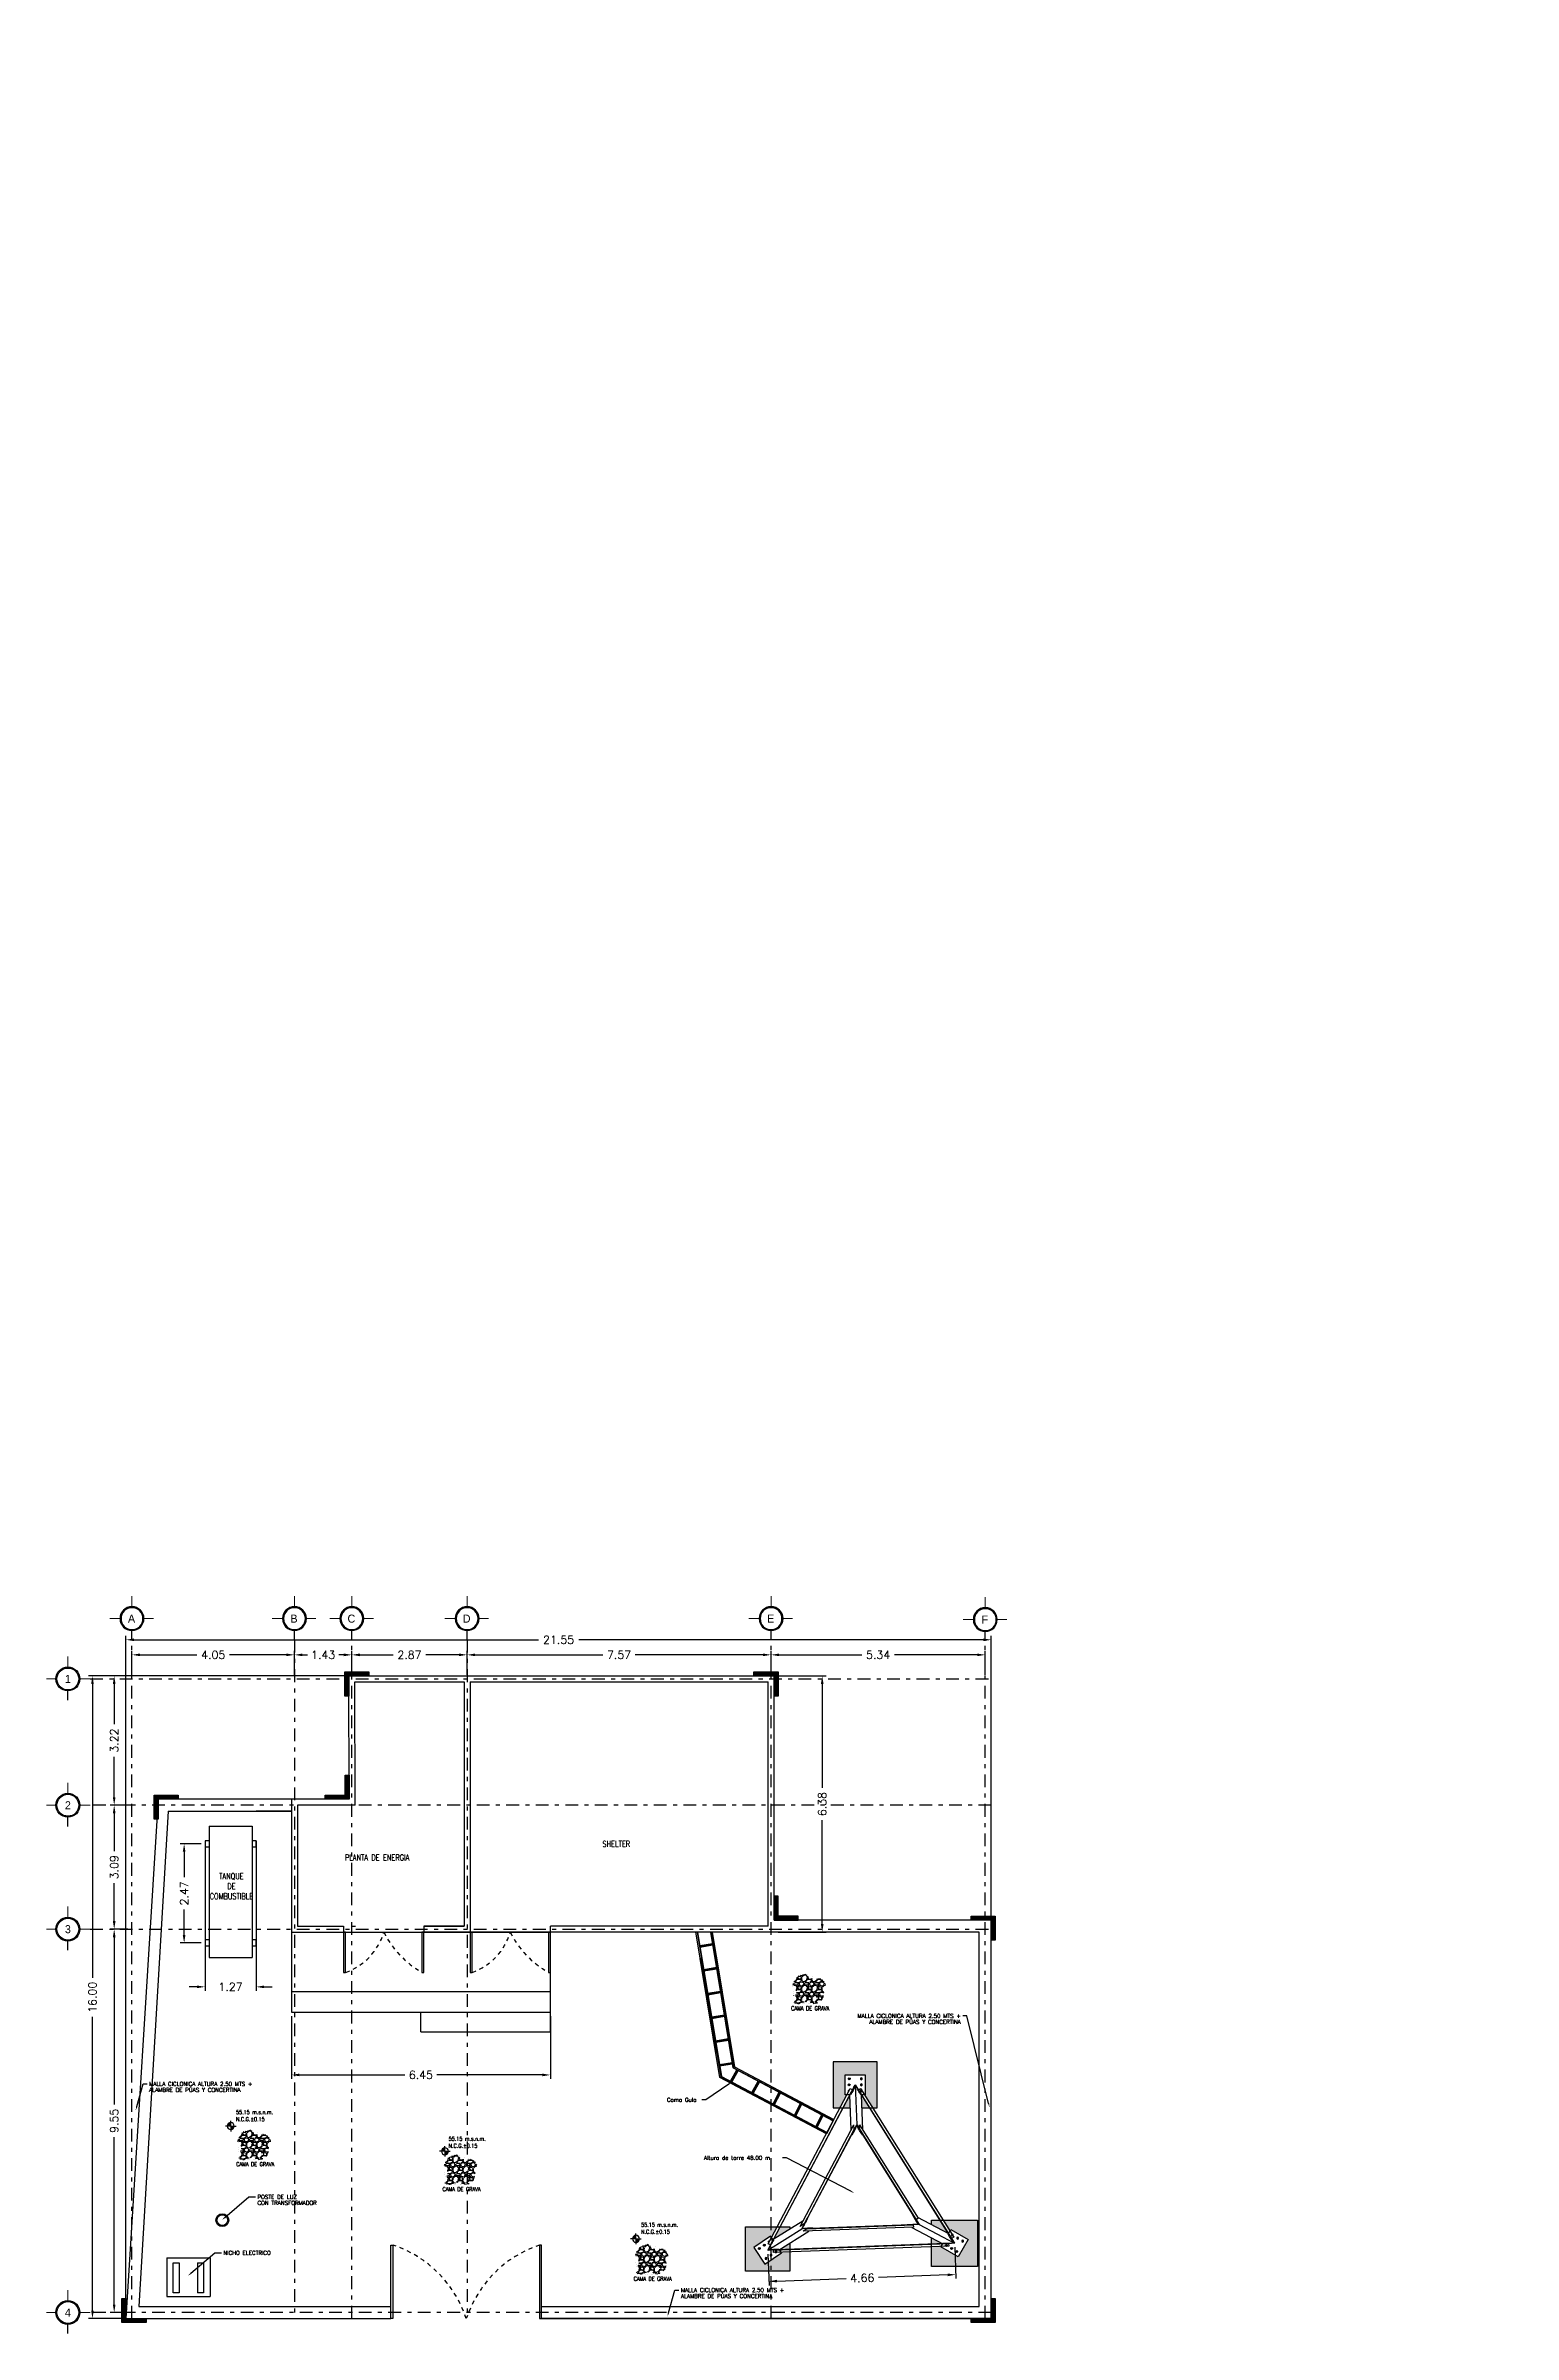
# Model space of a CAD drawing. Header units: millimetres. Extents: x 0 to 177, y -34 to 320.
# Drawn here: x 89.4 to 126, y -34.1 to 22.9 of the extents above; entities that cross this region are included whole.
import ezdxf
from ezdxf import colors
from ezdxf.entities.mleader import LeaderData, LeaderLine
from ezdxf.enums import TextEntityAlignment as Align
from ezdxf.math import Vec2, Vec3

# ---------------------------------------------------------------- set-up
doc = ezdxf.new("R2010")
doc.units = ezdxf.units.MM
doc.header["$LTSCALE"] = 0.1
doc.header["$PDMODE"] = 2
doc.linetypes.add('DASHDOT', pattern=[25.4, 12.7, -6.35, 0, -6.35])
doc.linetypes.add('HIDDEN2', pattern=[4.7625, 3.175, -1.5875])
doc.layers.get('Defpoints').update_dxf_attribs({"color": 6})
doc.layers.add('8', color=8, linetype='Continuous')
doc.layers.add('ASHURADOS', color=7, linetype='Continuous')
doc.styles.add('ARIAL', font='ARLRDBD.TTF')
doc.styles.add('Romans', font='romans.shx', dxfattribs={"width": 0.8})
doc.styles.add('TEXTOS', font='romans.shx')
doc.dimstyles.new('Cota m', dxfattribs={"dimtxt": 0.2, "dimasz": 0.2, "dimexe": 0.1, "dimexo": 0.1, "dimgap": 0.1, "dimtad": 0, "dimzin": 0, "dimdsep": 46, "dimtxsty": 'TEXTOS', "dimcen": 0.2, "dimclrd": 256, "dimclre": 256, "dimclrt": 256, "dimazin": 0, "dimtfac": 1, "dimtix": 1, "dimtofl": 0, "dimtmove": 0, "dimatfit": 3, "dimfxl": 1, "dimtolj": 1, "dimtzin": 0, "dimlwd": -1, "dimlwe": -1, "dimarcsym": 0})

msp = doc.modelspace()

# ---------------------------------------------------------------- texts
at = {"layer": '8', "style": 'Romans'}
for s, insert, char_height, attachment_point in [('PLANTA DE ENERGIA ', (97.666, -22.259), 0.15, 8), ('SHELTER ', (103.621, -21.921), 0.15, 8), ('TANQUE \\PDE \\PCOMBUSTIBLE', (94.037, -23.225), 0.15, 8), ('CAMA DE GRAVA', (108.451, -25.889), 0.1, 2), ('{\\C1;55.15 m.s.n.m.\\P}N.C.G.{\\H1.0833x;±}0.15', (94.15, -28.612), 0.1, 4), ('{\\C1;55.15 m.s.n.m.\\P}N.C.G.{\\H1.0833x;±}0.15', (99.446, -29.273), 0.1, 4), ('CAMA DE GRAVA', (94.63, -29.77), 0.1, 2), ('CAMA DE GRAVA', (99.768, -30.39), 0.1, 2), ('{\\C1;55.15 m.s.n.m.\\P}N.C.G.{\\H1.0833x;±}0.15', (104.238, -31.414), 0.1, 4), ('CAMA DE GRAVA', (104.529, -32.62), 0.1, 2)]:
    msp.add_mtext(s, dxfattribs=dict(at, insert=insert, char_height=char_height, attachment_point=attachment_point))

# ---------------------------------------------------------------- blocks, each defined once
blk = doc.blocks.new('A$C4d95965b')
at = {"layer": '8', "color": 8, "lineweight": -3}
for p, q in [((-0.019, -0.324), (-0.019, 0)), ((-0.019, 0), (0.019, 0)), ((0.019, -0.324), (0.019, 0)), ((0.019, -0.324), (-0.019, -0.324))]:
    blk.add_line(p, q, dxfattribs=at)
for centre in [(0, -0.024), (0, -0.053), (0, -0.085), (0, -0.114), (0, -0.138), (0, -0.163), (0, -0.187), (0, -0.212), (0, -0.236), (0, -0.261), (0, -0.285), (0, -0.31)]:
    blk.add_circle(centre, 0.00953, dxfattribs=at)
blk = doc.blocks.new('NIVEL')
at = {"ltscale": 0.1}
h = blk.add_hatch(color=256, dxfattribs=at)
h.paths.add_polyline_path([(0, 105), (0, 0), (105, 0, 0.414214)])
h.paths.add_polyline_path([(0, -105), (0, 0), (-105, 0, 0.414214)])
at = {"linetype": 'Continuous', "ltscale": 0.1}
for q in [(-162, 0), (0, 162), (0, -155), (162, 0)]:
    blk.add_line((0, 0), q, dxfattribs=at)
blk.add_circle((0, 0), 105, dxfattribs=at)
blk = doc.blocks.new('Eje')
blk.add_line((0, -1.05), (0, -0.59))
at = {"const_width": 0.05}
for points in [[(0, 0.54), (0, 1.13)], [(-1.08, 0), (-0.54, 0)], [(0.54, 0), (1.11, 0)], [(0, -0.54), (0, -1.05)]]:
    blk.add_lwpolyline(points, dxfattribs=at)
for radius in [0.595, 0.545]:
    blk.add_circle((0, 0), radius)
at = {"style": 'ARIAL'}
blk.add_attdef('EJE', text='', height=0.4, dxfattribs=at).set_placement((0, 0), align=Align.MIDDLE_CENTER)
blk = doc.blocks.new('*D168')
at = {"color": 8, "ltscale": 0.1, "transparency": 16777216}
for p, q in [((96.86, -17.663), (90.476, -17.663)), ((90.576, -17.863), (90.576, -25.177)), ((90.576, -33.463), (90.576, -26.149)), ((91.31, -33.663), (90.476, -33.663))]:
    blk.add_line(p, q, dxfattribs=at)
for points in [[(90.543, -17.863), (90.609, -17.863), (90.576, -17.663)], [(90.543, -33.463), (90.609, -33.463), (90.576, -33.663)]]:
    blk.add_solid(points, dxfattribs=at)
at = {"layer": 'Defpoints', "color": 0, "ltscale": 0.1, "transparency": 16777216}
for p in [(90.576, -17.663), (96.96, -17.663), (91.41, -33.663)]:
    blk.add_point(p, dxfattribs=at)
at = {"color": 8, "ltscale": 0.1, "transparency": 16777216, "insert": (90.576, -25.663), "char_height": 0.2, "attachment_point": 5, "rotation": 90, "style": 'TEXTOS'}
blk.add_mtext('\\A1;16.00', dxfattribs=at)
blk = doc.blocks.new('*D169')
at = {"color": 8, "ltscale": 0.1, "transparency": 16777216}
for p, q in [((91.46, -23.968), (91.017, -23.968)), ((91.117, -24.168), (91.117, -28.336)), ((91.117, -33.313), (91.117, -29.145)), ((91.46, -33.513), (91.017, -33.513))]:
    blk.add_line(p, q, dxfattribs=at)
for points in [[(91.084, -24.168), (91.15, -24.168), (91.117, -23.968)], [(91.084, -33.313), (91.15, -33.313), (91.117, -33.513)]]:
    blk.add_solid(points, dxfattribs=at)
at = {"layer": 'Defpoints', "color": 0, "ltscale": 0.1, "transparency": 16777216}
for p in [(91.117, -23.968), (91.56, -23.968), (91.56, -33.513)]:
    blk.add_point(p, dxfattribs=at)
at = {"color": 8, "ltscale": 0.1, "transparency": 16777216, "insert": (91.117, -28.741), "char_height": 0.2, "attachment_point": 5, "rotation": 90, "style": 'TEXTOS'}
blk.add_mtext('\\A1;9.55', dxfattribs=at)
blk = doc.blocks.new('*D170')
at = {"color": 8, "ltscale": 0.1, "transparency": 16777216}
for p, q in [((91.46, -20.883), (91.017, -20.883)), ((91.117, -21.083), (91.117, -22.026)), ((91.117, -23.768), (91.117, -22.826)), ((91.46, -23.968), (91.017, -23.968))]:
    blk.add_line(p, q, dxfattribs=at)
for points in [[(91.084, -21.083), (91.15, -21.083), (91.117, -20.883)], [(91.084, -23.768), (91.15, -23.768), (91.117, -23.968)]]:
    blk.add_solid(points, dxfattribs=at)
at = {"layer": 'Defpoints', "color": 0, "ltscale": 0.1, "transparency": 16777216}
for p in [(91.117, -20.883), (91.56, -20.883), (91.56, -23.968)]:
    blk.add_point(p, dxfattribs=at)
at = {"color": 8, "ltscale": 0.1, "transparency": 16777216, "insert": (91.117, -22.426), "char_height": 0.2, "attachment_point": 5, "rotation": 90, "style": 'TEXTOS'}
blk.add_mtext('\\A1;3.09', dxfattribs=at)
blk = doc.blocks.new('*D171')
at = {"color": 8, "ltscale": 0.1, "transparency": 16777216}
for p, q in [((91.46, -17.663), (91.017, -17.663)), ((91.117, -17.863), (91.117, -18.868)), ((91.117, -20.683), (91.117, -19.678)), ((91.46, -20.883), (91.017, -20.883))]:
    blk.add_line(p, q, dxfattribs=at)
for points in [[(91.084, -17.863), (91.15, -17.863), (91.117, -17.663)], [(91.084, -20.683), (91.15, -20.683), (91.117, -20.883)]]:
    blk.add_solid(points, dxfattribs=at)
at = {"layer": 'Defpoints', "color": 0, "ltscale": 0.1, "transparency": 16777216}
for p in [(91.117, -17.663), (91.56, -17.663), (91.56, -20.883)]:
    blk.add_point(p, dxfattribs=at)
at = {"color": 8, "ltscale": 0.1, "transparency": 16777216, "insert": (91.117, -19.273), "char_height": 0.2, "attachment_point": 5, "rotation": 90, "style": 'TEXTOS'}
blk.add_mtext('\\A1;3.22', dxfattribs=at)
blk = doc.blocks.new('*D172')
at = {"color": 8, "ltscale": 0.1, "transparency": 16777216}
for p, q in [((91.41, -33.563), (91.41, -16.663)), ((91.61, -16.763), (101.685, -16.763)), ((112.76, -16.763), (102.685, -16.763)), ((112.96, -33.563), (112.96, -16.663))]:
    blk.add_line(p, q, dxfattribs=at)
for points in [[(91.61, -16.73), (91.61, -16.796), (91.41, -16.763)], [(112.76, -16.73), (112.76, -16.796), (112.96, -16.763)]]:
    blk.add_solid(points, dxfattribs=at)
at = {"layer": 'Defpoints', "color": 0, "ltscale": 0.1, "transparency": 16777216}
for p in [(112.96, -16.763), (91.41, -33.663), (112.96, -33.663)]:
    blk.add_point(p, dxfattribs=at)
at = {"color": 8, "ltscale": 0.1, "transparency": 16777216, "insert": (102.185, -16.763), "char_height": 0.2, "attachment_point": 5, "style": 'TEXTOS'}
blk.add_mtext('\\A1;21.55', dxfattribs=at)
blk = doc.blocks.new('*D173')
at = {"color": 8, "ltscale": 0.1, "transparency": 16777216}
for p, q in [((91.56, -17.638), (91.56, -17.038)), ((95.605, -17.638), (95.605, -17.038)), ((91.76, -17.138), (93.178, -17.138)), ((95.405, -17.138), (93.988, -17.138))]:
    blk.add_line(p, q, dxfattribs=at)
for points in [[(91.76, -17.105), (91.76, -17.171), (91.56, -17.138)], [(95.405, -17.105), (95.405, -17.171), (95.605, -17.138)]]:
    blk.add_solid(points, dxfattribs=at)
at = {"layer": 'Defpoints', "color": 0, "ltscale": 0.1, "transparency": 16777216}
for p in [(95.605, -17.138), (91.56, -17.738), (95.605, -17.738)]:
    blk.add_point(p, dxfattribs=at)
at = {"color": 8, "ltscale": 0.1, "transparency": 16777216, "insert": (93.583, -17.138), "char_height": 0.2, "attachment_point": 5, "style": 'TEXTOS'}
blk.add_mtext('\\A1;4.05', dxfattribs=at)
blk = doc.blocks.new('*D174')
at = {"color": 8, "ltscale": 0.1, "transparency": 16777216}
for p, q in [((95.605, -17.638), (95.605, -17.038)), ((97.035, -17.638), (97.035, -17.038)), ((95.805, -17.138), (95.93, -17.138)), ((96.835, -17.138), (96.711, -17.138))]:
    blk.add_line(p, q, dxfattribs=at)
for points in [[(95.805, -17.105), (95.805, -17.171), (95.605, -17.138)], [(96.835, -17.105), (96.835, -17.171), (97.035, -17.138)]]:
    blk.add_solid(points, dxfattribs=at)
at = {"layer": 'Defpoints', "color": 0, "ltscale": 0.1, "transparency": 16777216}
for p in [(97.035, -17.138), (95.605, -17.738), (97.035, -17.738)]:
    blk.add_point(p, dxfattribs=at)
at = {"color": 8, "ltscale": 0.1, "transparency": 16777216, "insert": (96.32, -17.138), "char_height": 0.2, "attachment_point": 5, "style": 'TEXTOS'}
blk.add_mtext('\\A1;1.43', dxfattribs=at)
blk = doc.blocks.new('*D175')
at = {"color": 8, "ltscale": 0.1, "transparency": 16777216}
for p, q in [((97.035, -17.638), (97.035, -17.038)), ((99.905, -17.638), (99.905, -17.038)), ((97.235, -17.138), (98.065, -17.138)), ((99.705, -17.138), (98.875, -17.138))]:
    blk.add_line(p, q, dxfattribs=at)
for points in [[(97.235, -17.105), (97.235, -17.171), (97.035, -17.138)], [(99.705, -17.105), (99.705, -17.171), (99.905, -17.138)]]:
    blk.add_solid(points, dxfattribs=at)
at = {"layer": 'Defpoints', "color": 0, "ltscale": 0.1, "transparency": 16777216}
for p in [(99.905, -17.138), (97.035, -17.738), (99.905, -17.738)]:
    blk.add_point(p, dxfattribs=at)
at = {"color": 8, "ltscale": 0.1, "transparency": 16777216, "insert": (98.47, -17.138), "char_height": 0.2, "attachment_point": 5, "style": 'TEXTOS'}
blk.add_mtext('\\A1;2.87', dxfattribs=at)
blk = doc.blocks.new('*D176')
at = {"color": 8, "ltscale": 0.1, "transparency": 16777216}
for p, q in [((107.475, -17.638), (107.475, -17.038)), ((112.81, -17.638), (112.81, -17.038)), ((107.675, -17.138), (109.733, -17.138)), ((112.61, -17.138), (110.552, -17.138))]:
    blk.add_line(p, q, dxfattribs=at)
for points in [[(107.675, -17.105), (107.675, -17.171), (107.475, -17.138)], [(112.61, -17.105), (112.61, -17.171), (112.81, -17.138)]]:
    blk.add_solid(points, dxfattribs=at)
at = {"layer": 'Defpoints', "color": 0, "ltscale": 0.1, "transparency": 16777216}
for p in [(112.81, -17.138), (107.475, -17.738), (112.81, -17.738)]:
    blk.add_point(p, dxfattribs=at)
at = {"color": 8, "ltscale": 0.1, "transparency": 16777216, "insert": (110.143, -17.138), "char_height": 0.2, "attachment_point": 5, "style": 'TEXTOS'}
blk.add_mtext('\\A1;5.34', dxfattribs=at)
blk = doc.blocks.new('*D177')
at = {"color": 8, "ltscale": 0.1, "transparency": 16777216}
for p, q in [((112.049, -31.888), (112.078, -32.668)), ((107.396, -32.058), (107.424, -32.838)), ((107.62, -32.731), (109.343, -32.668)), ((111.874, -32.575), (110.152, -32.638))]:
    blk.add_line(p, q, dxfattribs=at)
for points in [[(107.619, -32.698), (107.622, -32.764), (107.421, -32.738)], [(111.873, -32.542), (111.876, -32.609), (112.074, -32.568)]]:
    blk.add_solid(points, dxfattribs=at)
at = {"layer": 'Defpoints', "color": 0, "ltscale": 0.1, "transparency": 16777216}
for p in [(112.046, -31.788), (107.392, -31.959), (112.074, -32.568)]:
    blk.add_point(p, dxfattribs=at)
at = {"color": 8, "ltscale": 0.1, "transparency": 16777216, "insert": (109.747, -32.653), "char_height": 0.2, "attachment_point": 5, "rotation": 2.0957, "style": 'TEXTOS'}
blk.add_mtext('\\A1;4.66', dxfattribs=at)
blk = doc.blocks.new('*D178')
at = {"color": 8, "ltscale": 0.1, "transparency": 16777216}
for p, q in [((93.28, -21.842), (92.759, -21.842)), ((92.859, -22.042), (92.859, -22.672)), ((92.859, -24.112), (92.859, -23.482)), ((93.28, -24.312), (92.759, -24.312))]:
    blk.add_line(p, q, dxfattribs=at)
for points in [[(92.825, -22.042), (92.892, -22.042), (92.859, -21.842)], [(92.825, -24.112), (92.892, -24.112), (92.859, -24.312)]]:
    blk.add_solid(points, dxfattribs=at)
at = {"layer": 'Defpoints', "color": 0, "ltscale": 0.1, "transparency": 16777216}
for p in [(93.38, -21.842), (92.859, -24.312), (93.38, -24.312)]:
    blk.add_point(p, dxfattribs=at)
at = {"color": 8, "ltscale": 0.1, "transparency": 16777216, "insert": (92.859, -23.077), "char_height": 0.2, "attachment_point": 5, "rotation": 90, "style": 'TEXTOS'}
blk.add_mtext('\\A1;2.47', dxfattribs=at)
blk = doc.blocks.new('*D179')
at = {"color": 8, "ltscale": 0.1, "transparency": 16777216}
for p, q in [((93.38, -21.867), (93.38, -25.504)), ((94.65, -21.867), (94.65, -25.504)), ((93.18, -25.404), (92.98, -25.404)), ((94.85, -25.404), (95.05, -25.404))]:
    blk.add_line(p, q, dxfattribs=at)
for points in [[(93.18, -25.371), (93.18, -25.437), (93.38, -25.404)], [(94.85, -25.371), (94.85, -25.437), (94.65, -25.404)]]:
    blk.add_solid(points, dxfattribs=at)
at = {"layer": 'Defpoints', "color": 0, "ltscale": 0.1, "transparency": 16777216}
for p in [(93.38, -21.767), (94.65, -21.767), (94.65, -25.404)]:
    blk.add_point(p, dxfattribs=at)
at = {"color": 8, "ltscale": 0.1, "transparency": 16777216, "insert": (94.015, -25.404), "char_height": 0.2, "attachment_point": 5, "style": 'TEXTOS'}
blk.add_mtext('\\A1;1.27', dxfattribs=at)
blk = doc.blocks.new('*D180')
at = {"color": 8, "ltscale": 0.1, "transparency": 16777216}
for p, q in [((99.905, -17.563), (99.905, -17.038)), ((107.475, -17.563), (107.475, -17.038)), ((100.105, -17.138), (103.286, -17.138)), ((107.275, -17.138), (104.095, -17.138))]:
    blk.add_line(p, q, dxfattribs=at)
for points in [[(100.105, -17.105), (100.105, -17.171), (99.905, -17.138)], [(107.275, -17.105), (107.275, -17.171), (107.475, -17.138)]]:
    blk.add_solid(points, dxfattribs=at)
at = {"layer": 'Defpoints', "color": 0, "ltscale": 0.1, "transparency": 16777216}
for p in [(107.475, -17.138), (99.905, -17.663), (107.475, -17.663)]:
    blk.add_point(p, dxfattribs=at)
at = {"color": 8, "ltscale": 0.1, "transparency": 16777216, "insert": (103.69, -17.138), "char_height": 0.2, "attachment_point": 5, "style": 'TEXTOS'}
blk.add_mtext('\\A1;7.57', dxfattribs=at)
blk = doc.blocks.new('*D181')
at = {"color": 8, "ltscale": 0.1, "transparency": 16777216}
for p, q in [((95.53, -26.133), (95.53, -27.697)), ((101.98, -26.133), (101.98, -27.697)), ((95.73, -27.597), (98.355, -27.597)), ((101.78, -27.597), (99.155, -27.597))]:
    blk.add_line(p, q, dxfattribs=at)
for points in [[(95.73, -27.564), (95.73, -27.63), (95.53, -27.597)], [(101.78, -27.564), (101.78, -27.63), (101.98, -27.597)]]:
    blk.add_solid(points, dxfattribs=at)
at = {"layer": 'Defpoints', "color": 0, "ltscale": 0.1, "transparency": 16777216}
for p in [(95.53, -26.033), (101.98, -26.033), (101.98, -27.597)]:
    blk.add_point(p, dxfattribs=at)
at = {"color": 8, "ltscale": 0.1, "transparency": 16777216, "insert": (98.755, -27.597), "char_height": 0.2, "attachment_point": 5, "style": 'TEXTOS'}
blk.add_mtext('\\A1;6.45', dxfattribs=at)
blk = doc.blocks.new('*D182')
at = {"color": 8, "ltscale": 0.1, "transparency": 16777216}
for p, q in [((107.65, -17.663), (108.849, -17.663)), ((108.749, -17.863), (108.749, -20.453)), ((108.749, -23.843), (108.749, -21.253)), ((107.65, -24.043), (108.849, -24.043))]:
    blk.add_line(p, q, dxfattribs=at)
for points in [[(108.716, -17.863), (108.782, -17.863), (108.749, -17.663)], [(108.716, -23.843), (108.782, -23.843), (108.749, -24.043)]]:
    blk.add_solid(points, dxfattribs=at)
at = {"layer": 'Defpoints', "color": 0, "ltscale": 0.1, "transparency": 16777216}
for p in [(107.55, -17.663), (107.55, -24.043), (108.749, -24.043)]:
    blk.add_point(p, dxfattribs=at)
at = {"color": 8, "ltscale": 0.1, "transparency": 16777216, "insert": (108.749, -20.853), "char_height": 0.2, "attachment_point": 5, "rotation": 90, "style": 'TEXTOS'}
blk.add_mtext('\\A1;6.38', dxfattribs=at)

# ---------------------------------------------------------------- dimensions: what is measured, and where the dimension line sits
at = {"color": 8, "ltscale": 0.1}
for base, p1, p2, picture, middle in [((112.96, -16.763), (91.41, -33.663), (112.96, -33.663), '*D172', (102.185, -16.763)), ((95.60541, -17.13788), (91.5604, -17.73815), (95.60541, -17.73815), '*D173', (93.58291, -17.13788)), ((97.035, -17.138), (95.605, -17.738), (97.035, -17.738), '*D174', (96.32, -17.138)), ((99.905, -17.138), (97.035, -17.738), (99.905, -17.738), '*D175', (98.47, -17.138)), ((112.810402787, -17.137877403), (107.475402787, -17.738145801), (112.810402787, -17.738145801), '*D176', (110.142902787, -17.137877403))]:
    dim = msp.add_linear_dim(base=base, p1=p1, p2=p2, dimstyle='Cota m', override={"dimclrd": 8, "dimclre": 8, "dimclrt": 8}, dxfattribs=at)
    dim.commit()
    dim.dimension.update_dxf_attribs({"geometry": picture, "text_midpoint": middle})
for p1, p2, distance, picture, middle in [((99.905, -17.663), (107.475, -17.663), 0.525, '*D180', (103.69, -17.138)), ((107.55, -17.663), (107.55, -24.043), 1.199, '*D182', (108.749, -20.853)), ((93.38, -21.842), (93.38, -24.312), -0.522, '*D178', (92.859, -23.077)), ((93.38, -21.767), (94.65, -21.767), -3.637, '*D179', (94.015, -25.404)), ((95.53, -26.033), (101.98, -26.033), -1.564, '*D181', (98.755, -27.597)), ((107.392, -31.959), (112.046, -31.788), -0.78, '*D177', (109.747, -32.653))]:
    dim = msp.add_aligned_dim(p1=p1, p2=p2, distance=distance, dimstyle='Cota m', override={"dimclrd": 8, "dimclre": 8, "dimclrt": 8}, dxfattribs=at)
    dim.commit()
    dim.dimension.update_dxf_attribs({"geometry": picture, "text_midpoint": middle})
for base, p1, p2, picture, middle in [((90.576, -17.663), (91.41, -33.663), (96.96, -17.663), '*D168', (90.576, -25.663)), ((91.117, -17.663), (91.56, -20.883), (91.56, -17.663), '*D171', (91.117, -19.273)), ((91.116885061, -20.883145801), (91.560402787, -23.968145801), (91.560402787, -20.883145801), '*D170', (91.116885061, -22.425645801)), ((91.116885061, -23.968145801), (91.560402787, -33.513145801), (91.560402787, -23.968145801), '*D169', (91.116885061, -28.740645801))]:
    dim = msp.add_linear_dim(base=base, p1=p1, p2=p2, angle=90, dimstyle='Cota m', override={"dimclrd": 8, "dimclre": 8, "dimclrt": 8}, dxfattribs=at)
    dim.commit()
    dim.dimension.update_dxf_attribs({"geometry": picture, "text_midpoint": middle})

# ---------------------------------------------------------------- hatches: boundary and pattern name
at = {"ltscale": 0.1}
h = msp.add_hatch(dxfattribs=at)
h.set_pattern_fill('ANGLE', color=256, angle=270)
h.set_pattern_definition([(270, (104.8944, 54.4544), (6.985, -9e-15), [5.08, -1.905]), (360, (104.8944, 54.4544), (9e-15, 6.985), [5.08, -1.905])])
edge = h.paths.add_edge_path()
edge.add_arc((117.764, 22.914), 0.01, 270, 630)
h = msp.add_hatch(dxfattribs=at)
h.set_pattern_fill('ANGLE', color=256, angle=270)
h.set_pattern_definition([(270, (104.8944, 54.352), (6.985, -9e-15), [5.08, -1.905]), (360, (104.8944, 54.352), (9e-15, 6.985), [5.08, -1.905])])
edge = h.paths.add_edge_path()
edge.add_arc((117.764, 22.812), 0.01, 270, 630)
h = msp.add_hatch(dxfattribs=at)
h.set_pattern_fill('ANGLE', color=256, angle=270)
h.set_pattern_definition([(270, (104.8944, 54.218), (6.985, -9e-15), [5.08, -1.905]), (360, (104.8944, 54.218), (9e-15, 6.985), [5.08, -1.905])])
edge = h.paths.add_edge_path()
edge.add_arc((117.764, 22.678), 0.01, 270, 630)
h = msp.add_hatch(dxfattribs=at)
h.set_pattern_fill('ANGLE', color=256, angle=270)
h.set_pattern_definition([(270, (113.078, 46.5316), (6.985, -9e-15), [5.08, -1.905]), (360, (113.078, 46.5316), (9e-15, 6.985), [5.08, -1.905])])
edge = h.paths.add_edge_path()
edge.add_arc((125.948, 14.991), 0.01, 270, 630)
h = msp.add_hatch(dxfattribs=at)
h.set_pattern_fill('ANGLE', color=256, angle=270)
h.set_pattern_definition([(270, (113.078, 46.429), (6.985, -9e-15), [5.08, -1.905]), (360, (113.078, 46.429), (9e-15, 6.985), [5.08, -1.905])])
edge = h.paths.add_edge_path()
edge.add_arc((125.948, 14.889), 0.01, 270, 630)
h = msp.add_hatch(dxfattribs=at)
h.set_pattern_fill('ANGLE', color=256, angle=270)
h.set_pattern_definition([(270, (113.078, 46.2954), (6.985, -9e-15), [5.08, -1.905]), (360, (113.078, 46.2954), (9e-15, 6.985), [5.08, -1.905])])
edge = h.paths.add_edge_path()
edge.add_arc((125.948, 14.755), 0.01, 270, 630)
at = {"layer": '8'}
h = msp.add_hatch(color=256, dxfattribs=at)
h.dxf.hatch_style = 1
h.paths.add_polyline_path([(97.46, -17.663), (96.96, -17.663), (96.96, -18.163), (96.86, -18.163), (96.86, -17.563), (97.46, -17.563)])
h = msp.add_hatch(color=256, dxfattribs=at)
h.dxf.hatch_style = 1
h.paths.add_polyline_path([(107.55, -18.163), (107.55, -17.663), (107.05, -17.663), (107.05, -17.563), (107.65, -17.563), (107.65, -18.163)])
h = msp.add_hatch(color=256, dxfattribs=at)
h.dxf.hatch_style = 1
h.paths.add_polyline_path([(96.367, -20.633), (96.867, -20.633), (96.868, -20.133), (96.968, -20.133), (96.967, -20.733), (96.367, -20.733)])
h = msp.add_hatch(color=256, dxfattribs=at)
h.dxf.hatch_style = 1
h.paths.add_polyline_path([(92.712, -20.733), (92.212, -20.733), (92.212, -21.233), (92.112, -21.233), (92.112, -20.633), (92.712, -20.633)])
h = msp.add_hatch(color=256, dxfattribs=at)
h.dxf.hatch_style = 1
h.paths.add_polyline_path([(108.15, -23.643), (107.65, -23.643), (107.65, -23.143), (107.55, -23.143), (107.55, -23.743), (108.15, -23.743)])
h = msp.add_hatch(color=256, dxfattribs=at)
h.dxf.hatch_style = 1
h.paths.add_polyline_path([(112.96, -24.243), (112.96, -23.743), (112.46, -23.743), (112.46, -23.643), (113.06, -23.643), (113.06, -24.243)])
at = {"layer": '8', "ltscale": 0.1}
h = msp.add_hatch(dxfattribs=at)
h.set_pattern_fill('GRAVEL', color=256, scale=0.01)
h.set_pattern_definition([(228.01279, (98.761653, -34.220739), (-2.032, -2.286), [0.034172, -3.3830484]), (184.96974, (98.738793, -34.246139), (3.047999999, 0.2540000145), [0.0586405, -5.805405]), (132.51045, (98.680373, -34.251219), (2.540000001, -2.793999999), [0.041348, -4.0934723]), (267.27369, (98.581313, -34.314719), (0.254000001, 5.08), [0.0534005, -5.2866437]), (292.83365, (98.578773, -34.368059), (-1.27, 3.048), [0.0523634, -5.1839808]), (357.27369, (98.599093, -34.416319), (-5.08, 0.254000001), [0.0534005, -5.2866437]), (37.69424, (98.652433, -34.418859), (-3.302, -2.54), [0.0706194, -6.9913115]), (72.25533, (98.708313, -34.375679), (1.7780000005, 5.588), [0.066672, -6.6005257]), (121.42957, (98.728633, -34.312179), (-2.032, 3.302), [0.0535813, -5.3045546]), (175.23636, (98.700693, -34.26646), (2.794, -0.254), [0.0611713, -2.9973937]), (222.39744, (98.639733, -34.261379), (-3.048, -2.794), [0.0791078, -7.8316773]), (138.81407, (98.832773, -34.31726), (-1.778, 1.524), [0.0270005, -2.6730566]), (171.46923, (98.812453, -34.299479), (3.302, -0.508), [0.0513682, -5.085464]), (225, (98.76165, -34.29186), (-4e-17, -0.254), [0.035921, -0.3232893]), (203.1986, (98.743873, -34.26138), (1.27, 0.508), [0.019344, -1.9150622]), (291.8014, (98.726093, -34.269), (-0.254, 0.762), [0.0273566, -1.3404753]), (30.96376, (98.736253, -34.2944), (0.762, 0.508), [0.044432, -1.43663]), (161.56505, (98.77435, -34.27154), (0.508, -0.254), [0.0321287, -0.77109]), (16.38954, (98.578773, -34.268999), (2.54, 0.762), [0.0450088, -4.4558827]), (70.34618, (98.621953, -34.256299), (-1.016, -2.794), [0.03776, -3.7382216]), (293.1986, (98.774353, -34.22074), (-0.508, 1.27), [0.038688, -1.8957184]), (343.61046, (98.789593, -34.256299), (-2.54, 0.762), [0.0450088, -4.4558827]), (339.44395, (98.578773, -34.42648), (-1.27, 0.508), [0.0434035, -2.1267734]), (294.77514, (98.619413, -34.441719), (-1.270000002, 2.794), [0.0363672, -3.6003593]), (66.8014, (98.776893, -34.47474), (0.508, 1.27), [0.038688, -1.8957184]), (17.35402, (98.792133, -34.439179), (-3.302, -1.016), [0.0425783, -4.2152376]), (69.44395, (98.652433, -34.47474), (-0.508, -1.27), [0.0217018, -2.148475]), (101.30993, (98.761653, -34.47474), (-0.254, 1.016), [0.0129515, -1.2821995]), (165.96376, (98.759113, -34.46204), (0.762, -0.254), [0.0523634, -0.9949055]), (186.00901, (98.708313, -34.449339), (2.54, 0.254), [0.0485267, -4.8041365]), (303.69007, (98.73625, -34.31726), (-0.254, 0.508), [0.0366324, -0.8791776]), (353.15723, (98.756573, -34.347739), (4.318, -0.508), [0.0639557, -6.331601]), (60.9454, (98.820073, -34.35536), (-1.016, -1.778), [0.026151, -2.5889392]), (90, (98.83277, -34.3325), (-0.254, 0.254), [0.01524, -0.23876]), (120.25644, (98.703233, -34.441719), (1.016, -1.778), [0.0352867, -3.493394]), (48.01279, (98.685453, -34.411239), (2.032, 2.286), [0.0683443, -3.3488762]), (0, (98.73117, -34.36044), (0.254, 0.254), [0.06604, -0.18796]), (325.30485, (98.797213, -34.360439), (2.540000001, -1.777999999), [0.040161, -3.9759317]), (254.0546, (98.830233, -34.3833), (-0.254, -1.016), [0.036983, -1.812165]), (207.645975, (98.820073, -34.418859), (-4.826, -2.54), [0.0602145, -5.9612464]), (175.42608, (98.766733, -34.446799), (-3.302, 0.254), [0.063703, -6.3065846])])
edge = h.paths.add_edge_path()
edge.add_arc((108.633, -25.395), 0.203, 316.0573, 443.4509)
edge.add_arc((108.566, -24.941), 0.268, 212.2412, 289.7541, ccw=False)
edge.add_arc((108.332, -25.403), 0.319, 88.7202, 169.7662)
edge.add_arc((107.866, -25.527), 0.236, -41.4464, 49.9523, ccw=False)
edge.add_arc((108.131, -25.736), 0.103, 148.9344, 301.1006)
edge.add_arc((108.349, -26.083), 0.307, 57.4896, 122.5104, ccw=False)
edge.add_arc((108.541, -25.583), 0.243, 263.6946, 371.1197)
h = msp.add_hatch(dxfattribs=at)
h.set_pattern_fill('GRAVEL', color=256, scale=0.01)
h.set_pattern_definition([(228.01279, (84.940961, -38.101738), (-2.032, -2.286), [0.034172, -3.3830484]), (184.96974, (84.918101, -38.127138), (3.047999999, 0.2540000145), [0.0586405, -5.805405]), (132.51045, (84.859681, -38.132218), (2.540000001, -2.793999999), [0.041348, -4.0934723]), (267.27369, (84.760621, -38.195718), (0.254000001, 5.08), [0.0534005, -5.2866437]), (292.83365, (84.758081, -38.249058), (-1.27, 3.048), [0.0523634, -5.1839808]), (357.27369, (84.778401, -38.297318), (-5.08, 0.254000001), [0.0534005, -5.2866437]), (37.69424, (84.831741, -38.299858), (-3.302, -2.54), [0.0706194, -6.9913115]), (72.25533, (84.887621, -38.256678), (1.7780000005, 5.588), [0.066672, -6.6005257]), (121.42957, (84.907941, -38.193178), (-2.032, 3.302), [0.0535813, -5.3045546]), (175.23636, (84.880001, -38.147458), (2.794, -0.254), [0.0611713, -2.9973937]), (222.39744, (84.819041, -38.1423776), (-3.048, -2.794), [0.0791078, -7.8316773]), (138.81407, (85.012081, -38.198258), (-1.778, 1.524), [0.0270005, -2.6730566]), (171.46923, (84.991761, -38.180478), (3.302, -0.508), [0.0513682, -5.085464]), (225, (84.94096, -38.17286), (-4e-17, -0.254), [0.035921, -0.3232893]), (203.1986, (84.92318, -38.142378), (1.27, 0.508), [0.019344, -1.9150622]), (291.8014, (84.9054, -38.149998), (-0.254, 0.762), [0.0273566, -1.3404753]), (30.96376, (84.91556, -38.175398), (0.762, 0.508), [0.044432, -1.43663]), (161.56505, (84.95366, -38.15254), (0.508, -0.254), [0.0321287, -0.77109]), (16.38954, (84.758081, -38.149998), (2.54, 0.762), [0.0450088, -4.4558827]), (70.34618, (84.801261, -38.137298), (-1.016, -2.794), [0.03776, -3.7382216]), (293.1986, (84.95366, -38.101738), (-0.508, 1.27), [0.038688, -1.8957184]), (343.61046, (84.968901, -38.137298), (-2.54, 0.762), [0.0450088, -4.4558827]), (339.44395, (84.75808, -38.307478), (-1.27, 0.508), [0.0434035, -2.1267734]), (294.77514, (84.798721, -38.322718), (-1.270000002, 2.794), [0.0363672, -3.6003593]), (66.8014, (84.9562, -38.355738), (0.508, 1.27), [0.038688, -1.8957184]), (17.35402, (84.971441, -38.320178), (-3.302, -1.016), [0.0425783, -4.2152376]), (69.44395, (84.83174, -38.355738), (-0.508, -1.27), [0.0217018, -2.148475]), (101.30993, (84.94096, -38.35574), (-0.254, 1.016), [0.0129515, -1.2821995]), (165.96376, (84.93842, -38.34304), (0.762, -0.254), [0.0523634, -0.9949055]), (186.00901, (84.887621, -38.330338), (2.54, 0.254), [0.0485267, -4.8041365]), (303.69007, (84.91556, -38.19826), (-0.254, 0.508), [0.0366324, -0.8791776]), (353.15723, (84.935881, -38.228738), (4.318, -0.508), [0.0639557, -6.331601]), (60.9454, (84.99938, -38.236358), (-1.016, -1.778), [0.026151, -2.5889392]), (90, (85.01208, -38.2135), (-0.254, 0.254), [0.01524, -0.23876]), (120.25644, (84.882541, -38.322718), (1.016, -1.778), [0.0352867, -3.493394]), (48.01279, (84.864761, -38.292238), (2.032, 2.286), [0.0683443, -3.3488762]), (0, (84.91048, -38.24144), (0.254, 0.254), [0.06604, -0.18796]), (325.30485, (84.976521, -38.241438), (2.540000001, -1.777999999), [0.040161, -3.9759317]), (254.0546, (85.00954, -38.264298), (-0.254, -1.016), [0.036983, -1.812165]), (207.645975, (84.999381, -38.299858), (-4.826, -2.54), [0.0602145, -5.9612464]), (175.42608, (84.946041, -38.327798), (-3.302, 0.254), [0.063703, -6.3065846])])
edge = h.paths.add_edge_path()
edge.add_arc((94.812, -29.276), 0.203, 316.0573, 443.4509)
edge.add_arc((94.745, -28.822), 0.268, 212.2412, 289.7541, ccw=False)
edge.add_arc((94.511, -29.284), 0.319, 88.7202, 169.7662)
edge.add_arc((94.046, -29.408), 0.236, -41.4464, 49.9523, ccw=False)
edge.add_arc((94.311, -29.617), 0.103, 148.9344, 301.1006)
edge.add_arc((94.529, -29.964), 0.307, 57.4896, 122.5104, ccw=False)
edge.add_arc((94.72, -29.464), 0.243, 263.6946, 371.1197)
h = msp.add_hatch(dxfattribs=at)
h.set_pattern_fill('GRAVEL', color=256, scale=0.01)
h.set_pattern_definition([(228.01279, (90.078086, -38.72147), (-2.032, -2.286), [0.034172, -3.3830484]), (184.96974, (90.055226, -38.746871), (3.047999999, 0.2540000145), [0.0586405, -5.805405]), (132.51045, (89.996806, -38.75195), (2.540000001, -2.793999999), [0.041348, -4.0934723]), (267.27369, (89.897746, -38.81545), (0.254000001, 5.08), [0.0534005, -5.2866437]), (292.83365, (89.895206, -38.86879), (-1.27, 3.048), [0.0523634, -5.1839808]), (357.27369, (89.915526, -38.91705), (-5.08, 0.254000001), [0.0534005, -5.2866437]), (37.69424, (89.968866, -38.919591), (-3.302, -2.54), [0.0706194, -6.9913115]), (72.25533, (90.024746, -38.876411), (1.7780000005, 5.588), [0.066672, -6.6005257]), (121.42957, (90.045066, -38.81291), (-2.032, 3.302), [0.0535813, -5.3045546]), (175.23636, (90.017126, -38.76719), (2.794, -0.254), [0.0611713, -2.9973937]), (222.39744, (89.956166, -38.7621106), (-3.048, -2.794), [0.0791078, -7.8316773]), (138.81407, (90.149206, -38.81799), (-1.778, 1.524), [0.0270005, -2.6730566]), (171.46923, (90.128886, -38.80021), (3.302, -0.508), [0.0513682, -5.085464]), (225, (90.07809, -38.79259), (-4e-17, -0.254), [0.035921, -0.3232893]), (203.1986, (90.060306, -38.76211), (1.27, 0.508), [0.019344, -1.9150622]), (291.8014, (90.042526, -38.76973), (-0.254, 0.762), [0.0273566, -1.3404753]), (30.96376, (90.052686, -38.79513), (0.762, 0.508), [0.044432, -1.43663]), (161.56505, (90.090786, -38.77227), (0.508, -0.254), [0.0321287, -0.77109]), (16.38954, (89.895206, -38.76973), (2.54, 0.762), [0.0450088, -4.4558827]), (70.34618, (89.938386, -38.75703), (-1.016, -2.794), [0.03776, -3.7382216]), (293.1986, (90.090786, -38.72147), (-0.508, 1.27), [0.038688, -1.8957184]), (343.61046, (90.106026, -38.75703), (-2.54, 0.762), [0.0450088, -4.4558827]), (339.44395, (89.895206, -38.92721), (-1.27, 0.508), [0.0434035, -2.1267734]), (294.77514, (89.935846, -38.94245), (-1.270000002, 2.794), [0.0363672, -3.6003593]), (66.8014, (90.093326, -38.97547), (0.508, 1.27), [0.038688, -1.8957184]), (17.35402, (90.108566, -38.93991), (-3.302, -1.016), [0.0425783, -4.2152376]), (69.44395, (89.968866, -38.97547), (-0.508, -1.27), [0.0217018, -2.148475]), (101.30993, (90.078086, -38.97547), (-0.254, 1.016), [0.0129515, -1.2821995]), (165.96376, (90.075546, -38.96277), (0.762, -0.254), [0.0523634, -0.9949055]), (186.00901, (90.024746, -38.95007), (2.54, 0.254), [0.0485267, -4.8041365]), (303.69007, (90.052686, -38.81799), (-0.254, 0.508), [0.0366324, -0.8791776]), (353.15723, (90.073006, -38.848471), (4.318, -0.508), [0.0639557, -6.331601]), (60.9454, (90.136506, -38.85609), (-1.016, -1.778), [0.026151, -2.5889392]), (90, (90.1492, -38.83323), (-0.254, 0.254), [0.01524, -0.23876]), (120.25644, (90.019666, -38.94245), (1.016, -1.778), [0.0352867, -3.493394]), (48.01279, (90.001886, -38.91197), (2.032, 2.286), [0.0683443, -3.3488762]), (0, (90.0476, -38.86117), (0.254, 0.254), [0.06604, -0.18796]), (325.30485, (90.113646, -38.86117), (2.540000001, -1.777999999), [0.040161, -3.9759317]), (254.0546, (90.146666, -38.88403), (-0.254, -1.016), [0.036983, -1.812165]), (207.645975, (90.136506, -38.919591), (-4.826, -2.54), [0.0602145, -5.9612464]), (175.42608, (90.083166, -38.947531), (-3.302, 0.254), [0.063703, -6.3065846])])
edge = h.paths.add_edge_path()
edge.add_arc((99.95, -29.896), 0.203, 316.0573, 443.4509)
edge.add_arc((99.882, -29.442), 0.268, 212.2412, 289.7541, ccw=False)
edge.add_arc((99.649, -29.904), 0.319, 88.7202, 169.7662)
edge.add_arc((99.183, -30.028), 0.236, -41.4464, 49.9523, ccw=False)
edge.add_arc((99.448, -30.237), 0.103, 148.9344, 301.1006)
edge.add_arc((99.666, -30.584), 0.307, 57.4896, 122.5104, ccw=False)
edge.add_arc((99.857, -30.084), 0.243, 263.6946, 371.1197)
h = msp.add_hatch(dxfattribs=at)
h.set_pattern_fill('GRAVEL', color=256, scale=0.01)
h.set_pattern_definition([(228.01279, (94.839361, -40.951547), (-2.032, -2.286), [0.034172, -3.3830484]), (184.96974, (94.816501, -40.976947), (3.047999999, 0.2540000145), [0.0586405, -5.805405]), (132.51045, (94.758081, -40.982027), (2.540000001, -2.793999999), [0.041348, -4.0934723]), (267.27369, (94.659021, -41.045527), (0.254000001, 5.08), [0.0534005, -5.2866437]), (292.83365, (94.656481, -41.098867), (-1.27, 3.048), [0.0523634, -5.1839808]), (357.27369, (94.676801, -41.147127), (-5.08, 0.254000001), [0.0534005, -5.2866437]), (37.69424, (94.730141, -41.149667), (-3.302, -2.54), [0.0706194, -6.9913115]), (72.25533, (94.786021, -41.106487), (1.7780000005, 5.588), [0.066672, -6.6005257]), (121.42957, (94.806341, -41.042987), (-2.032, 3.302), [0.0535813, -5.3045546]), (175.23636, (94.778401, -40.997267), (2.794, -0.254), [0.0611713, -2.9973937]), (222.39744, (94.717441, -40.992187), (-3.048, -2.794), [0.0791078, -7.8316773]), (138.81407, (94.91048, -41.048067), (-1.778, 1.524), [0.0270005, -2.6730566]), (171.46923, (94.890161, -41.030287), (3.302, -0.508), [0.0513682, -5.085464]), (225, (94.83936, -41.02267), (-4e-17, -0.254), [0.035921, -0.3232893]), (203.1986, (94.82158, -40.992187), (1.27, 0.508), [0.019344, -1.9150622]), (291.8014, (94.8038, -40.999807), (-0.254, 0.762), [0.0273566, -1.3404753]), (30.96376, (94.81396, -41.025207), (0.762, 0.508), [0.044432, -1.43663]), (161.56505, (94.85206, -41.00235), (0.508, -0.254), [0.0321287, -0.77109]), (16.38954, (94.656481, -40.999807), (2.54, 0.762), [0.0450088, -4.4558827]), (70.34618, (94.699661, -40.987107), (-1.016, -2.794), [0.03776, -3.7382216]), (293.1986, (94.85206, -40.951547), (-0.508, 1.27), [0.038688, -1.8957184]), (343.61046, (94.867301, -40.987107), (-2.54, 0.762), [0.0450088, -4.4558827]), (339.44395, (94.65648, -41.157287), (-1.27, 0.508), [0.0434035, -2.1267734]), (294.77514, (94.697121, -41.172527), (-1.270000002, 2.794), [0.0363672, -3.6003593]), (66.8014, (94.8546, -41.205547), (0.508, 1.27), [0.038688, -1.8957184]), (17.35402, (94.869841, -41.169987), (-3.302, -1.016), [0.0425783, -4.2152376]), (69.44395, (94.73014, -41.205547), (-0.508, -1.27), [0.0217018, -2.148475]), (101.30993, (94.83936, -41.205547), (-0.254, 1.016), [0.0129515, -1.2821995]), (165.96376, (94.83682, -41.19285), (0.762, -0.254), [0.0523634, -0.9949055]), (186.00901, (94.786021, -41.180147), (2.54, 0.254), [0.0485267, -4.8041365]), (303.69007, (94.81396, -41.04807), (-0.254, 0.508), [0.0366324, -0.8791776]), (353.15723, (94.834281, -41.078547), (4.318, -0.508), [0.0639557, -6.331601]), (60.9454, (94.89778, -41.086167), (-1.016, -1.778), [0.026151, -2.5889392]), (90, (94.91048, -41.0633), (-0.254, 0.254), [0.01524, -0.23876]), (120.25644, (94.780941, -41.172527), (1.016, -1.778), [0.0352867, -3.493394]), (48.01279, (94.763161, -41.142047), (2.032, 2.286), [0.0683443, -3.3488762]), (0, (94.80888, -41.09125), (0.254, 0.254), [0.06604, -0.18796]), (325.30485, (94.874921, -41.091247), (2.540000001, -1.777999999), [0.040161, -3.9759317]), (254.0546, (94.90794, -41.114107), (-0.254, -1.016), [0.036983, -1.812165]), (207.645975, (94.897781, -41.149667), (-4.826, -2.54), [0.0602145, -5.9612464]), (175.42608, (94.844441, -41.177607), (-3.302, 0.254), [0.063703, -6.3065846])])
edge = h.paths.add_edge_path()
edge.add_arc((104.711, -32.126), 0.203, 316.0573, 443.4509)
edge.add_arc((104.643, -31.672), 0.268, 212.2412, 289.7541, ccw=False)
edge.add_arc((104.41, -32.134), 0.319, 88.7202, 169.7662)
edge.add_arc((103.944, -32.258), 0.236, -41.4464, 49.9523, ccw=False)
edge.add_arc((104.209, -32.467), 0.103, 148.9344, 301.1006)
edge.add_arc((104.427, -32.814), 0.307, 57.4896, 122.5104, ccw=False)
edge.add_arc((104.619, -32.314), 0.243, 263.6946, 371.1197)
at = {"layer": '8'}
h = msp.add_hatch(color=256, dxfattribs=at)
h.dxf.hatch_style = 1
h.paths.add_polyline_path([(91.41, -33.163), (91.41, -33.663), (91.91, -33.663), (91.91, -33.763), (91.31, -33.763), (91.31, -33.163)])
h = msp.add_hatch(color=256, dxfattribs=at)
h.dxf.hatch_style = 1
h.paths.add_polyline_path([(112.46, -33.663), (112.96, -33.663), (112.96, -33.163), (113.06, -33.163), (113.06, -33.763), (112.46, -33.763)])
at = {"layer": 'ASHURADOS', "ltscale": 0.1}
h = msp.add_hatch(dxfattribs=at)
h.set_pattern_fill('AR-CONC', color=8, scale=0.0005, angle=180)
h.paths.add_polyline_path([(111.704, -31.881), (111.713, -31.865), (111.47, -31.874), (111.47, -32.363), (112.62, -32.363), (112.62, -31.213), (111.76, -31.213), (111.931, -31.485), (111.953, -31.447), (112.387, -31.696), (112.138, -32.129)])
h.paths.add_polyline_path([(110.12, -27.273), (109.02, -27.273), (109.02, -28.413), (109.196, -28.413), (109.365, -28.093), (109.32, -28.093), (109.32, -27.593), (109.82, -27.593), (109.82, -28.093), (109.803, -28.093), (110.004, -28.413), (110.12, -28.413)])
h.paths.add_polyline_path([(107.94, -32.003), (107.728, -32.011), (107.738, -32.026), (107.324, -32.306), (107.044, -31.892), (107.459, -31.612), (107.484, -31.649), (107.624, -31.383), (106.84, -31.383), (106.84, -32.483), (107.94, -32.483)])
h = msp.add_hatch(dxfattribs=at)
h.set_pattern_fill('AR-CONC', color=8, scale=0.0005, angle=180)
h.paths.add_polyline_path([(109.437, -28.095), (109.269, -28.413), (109.449, -28.413)])
h.paths.add_polyline_path([(109.727, -28.093), (109.739, -28.413), (109.928, -28.413)])
h.paths.add_polyline_path([(111.684, -31.213), (111.47, -31.213), (111.47, -31.324), (111.895, -31.548)])
h.paths.add_polyline_path([(111.47, -31.652), (111.47, -31.809), (111.749, -31.799)])
h.paths.add_polyline_path([(107.94, -31.44), (107.94, -31.383), (107.697, -31.383), (107.531, -31.698)])
h.paths.add_polyline_path([(107.94, -31.783), (107.683, -31.944), (107.686, -31.948), (107.94, -31.939)])
h = msp.add_hatch(dxfattribs=at)
h.set_pattern_fill('AR-CONC', color=8, scale=0.09)
h.paths.add_polyline_path([(114.568, -28.792), (114.582, -29.423), (114.995, -29.414), (114.904, -29.257), (114.888, -29.266), (114.749, -29.186), (114.748, -29.025), (114.888, -28.944), (115.027, -29.025), (115.027, -29.043), (115.204, -29.043), (115.199, -28.779), (114.966, -28.784)])
h.paths.add_polyline_path([(115.212, -29.384), (115.212, -29.409), (115.066, -29.412), (116.553, -31.981), (116.553, -31.983), (114.977, -29.262), (114.976, -29.263), (114.967, -29.248)])
h.paths.add_polyline_path([(115.069, -29.108), (115.069, -29.108), (115.062, -29.108), (115.207, -29.194), (115.206, -29.107)])
h.paths.add_polyline_path([(118.466, -28.78), (118.068, -28.788), (118.074, -29.04), (118.249, -29.039), (118.248, -29.021), (118.388, -28.94), (118.527, -29.02), (118.527, -29.181), (118.388, -29.262), (118.372, -29.252), (118.279, -29.414), (118.712, -29.405), (118.699, -28.775)])
h.paths.add_polyline_path([(116.497, -32.214), (116.497, -32.054), (116.517, -32.042), (116.388, -31.82), (116.317, -31.821), (116.33, -32.451), (116.961, -32.438), (116.947, -31.808), (116.9, -31.809), (116.763, -32.047), (116.776, -32.054), (116.776, -32.215), (116.636, -32.295)])
h.paths.add_polyline_path([(116.462, -31.818), (116.553, -31.976), (116.555, -31.816)], flags=17)
h.paths.add_polyline_path([(116.72, -31.813), (116.721, -31.981), (116.724, -31.976), (116.728, -31.978), (116.825, -31.81)], flags=17)
h.paths.add_polyline_path([(118.077, -29.186), (118.214, -29.104), (118.207, -29.104), (118.075, -29.104)], flags=17)
h.paths.add_polyline_path([(118.081, -29.373), (118.082, -29.418), (118.204, -29.416), (118.295, -29.256), (118.295, -29.256), (118.298, -29.251)])

# ---------------------------------------------------------------- linework, layer by layer
at = {"ltscale": 0.1}
for p, q in [((97.11, -17.663), (97.11, -17.663)), ((92.362, -20.733), (92.362, -20.733)), ((96.962, -20.733), (96.662, -20.73)), ((96.83, -23.893), (96.83, -24.043)), ((97.035, -23.893), (97.125, -23.893)), ((99.83, -23.893), (98.83, -23.893)), ((107.55, -23.743), (107.85, -23.743)), ((112.96, -33.663), (112.96, -23.743)), ((95.53, -24.043), (96.83, -24.043)), ((97.035, -24.043), (97.125, -24.043)), ((100.185, -24.043), (100.275, -24.043)), ((98.01, -31.833), (98.06, -31.833)), ((101.76, -31.833), (101.71, -31.833)), ((98.06, -33.663), (98.01, -33.663)), ((101.71, -33.663), (101.76, -33.663))]:
    msp.add_line(p, q, dxfattribs=at)
at = {"color": 8, "ltscale": 0.1}
for p, q in [((96.96, -17.663), (107.55, -17.663)), ((96.967, -20.733), (96.96, -17.663)), ((97.118, -20.883), (97.11, -17.813)), ((97.11, -17.813), (99.83, -17.813)), ((99.83, -17.813), (99.83, -23.893)), ((99.98, -17.813), (107.4, -17.813)), ((99.98, -17.813), (99.98, -24.043)), ((107.4, -23.893), (107.4, -17.813)), ((107.55, -23.743), (107.55, -17.663)), ((92.212, -20.733), (91.41, -33.663)), ((92.459, -21.033), (91.729, -33.363)), ((95.547, -20.733), (92.212, -20.733)), ((92.459, -21.033), (95.53, -21.033)), ((96.967, -20.733), (92.477, -20.733)), ((95.53, -21.033), (94.65, -21.033)), ((95.53, -20.733), (95.53, -24.043)), ((95.68, -20.883), (95.68, -23.893)), ((97.118, -20.883), (95.68, -20.883)), ((93.48, -21.404), (94.55, -21.404)), ((93.48, -21.404), (93.48, -24.671)), ((94.55, -21.404), (94.55, -24.671)), ((94.65, -21.767), (94.65, -21.917)), ((95.68, -23.893), (96.83, -23.893)), ((98.83, -23.893), (98.83, -24.043)), ((98.83, -23.893), (99.83, -23.893)), ((107.4, -23.893), (101.98, -23.893)), ((101.98, -24.043), (101.98, -23.893)), ((112.96, -23.743), (107.55, -23.743)), ((95.53, -24.043), (96.83, -24.043)), ((95.53, -24.043), (95.53, -26.033)), ((96.83, -24.043), (98.83, -24.043)), ((107.55, -24.043), (98.83, -24.043)), ((98.83, -24.043), (101.98, -24.043)), ((99.98, -24.043), (101.98, -24.043)), ((101.98, -26.523), (101.98, -24.043)), ((105.631, -24.043), (106.13, -27.062)), ((105.631, -24.043), (106.13, -27.062)), ((105.644, -24.043), (106.142, -27.06)), ((105.699, -24.377), (106.019, -24.324)), ((105.705, -24.415), (105.699, -24.377)), ((105.705, -24.415), (106.025, -24.362)), ((105.972, -24.043), (106.462, -27.007)), ((105.979, -24.043), (106.469, -27.006)), ((106.019, -24.324), (106.025, -24.362)), ((112.66, -24.043), (107.55, -24.043)), ((112.66, -33.363), (112.66, -24.043)), ((93.48, -24.671), (94.55, -24.671)), ((105.738, -24.694), (106.226, -27.641)), ((105.738, -24.694), (106.226, -27.641)), ((105.751, -24.692), (106.237, -27.633)), ((105.797, -24.969), (106.117, -24.916)), ((105.803, -25.007), (105.797, -24.969)), ((105.803, -25.007), (106.123, -24.954)), ((106.071, -24.639), (106.531, -27.422)), ((106.077, -24.638), (106.53, -27.378)), ((106.117, -24.916), (106.123, -24.954)), ((95.53, -25.523), (101.98, -25.523)), ((105.895, -25.561), (106.214, -25.508)), ((105.901, -25.599), (105.895, -25.561)), ((105.901, -25.599), (106.221, -25.546)), ((106.214, -25.508), (106.221, -25.546)), ((95.53, -26.033), (101.98, -26.033)), ((98.755, -26.523), (98.755, -26.033)), ((98.755, -26.523), (101.98, -26.523)), ((106.226, -27.641), (108.865, -29.038)), ((106.226, -27.641), (108.865, -29.038)), ((106.237, -27.633), (108.871, -29.027)), ((106.53, -27.378), (106.537, -27.417)), ((106.531, -27.422), (109.023, -28.74)), ((106.537, -27.417), (109.026, -28.735)), ((109.57, -27.843), (109.607, -28.842)), ((109.469, -28.965), (109.437, -28.093)), ((109.759, -28.964), (109.727, -28.093)), ((109.041, -28.707), (108.853, -29.061)), ((109.541, -28.967), (109.536, -28.839)), ((109.685, -28.967), (109.68, -28.837)), ((109.474, -29.092), (109.474, -29.089)), ((109.764, -29.092), (109.764, -29.087)), ((108.268, -31.235), (107.53, -31.698)), ((108.308, -31.297), (108.198, -31.367)), ((108.377, -31.167), (108.372, -31.169)), ((110.867, -31.332), (110.87, -31.334)), ((111.011, -31.08), (111.015, -31.083)), ((111.124, -31.14), (111.895, -31.548)), ((111.162, -31.32), (112.046, -31.788)), ((98.01, -33.663), (98.01, -31.833)), ((98.06, -31.833), (98.06, -33.663)), ((101.71, -31.833), (101.71, -33.663)), ((101.76, -33.663), (101.76, -31.833)), ((106.84, -32.483), (106.84, -31.383)), ((106.84, -31.383), (107.94, -31.383)), ((107.391, -31.959), (108.238, -31.427)), ((107.675, -31.949), (108.414, -31.485)), ((107.94, -31.383), (107.94, -31.441)), ((107.94, -31.783), (107.94, -32.483)), ((108.38, -31.422), (108.271, -31.491)), ((108.518, -31.42), (108.522, -31.418)), ((110.979, -31.392), (111.751, -31.8)), ((92.425, -32.147), (92.425, -33.115)), ((92.425, -32.147), (93.503, -32.147)), ((92.589, -32.276), (92.739, -32.276)), ((92.589, -33.026), (92.589, -32.276)), ((92.739, -32.276), (92.739, -33.026)), ((93.189, -32.276), (93.189, -32.576)), ((93.189, -32.276), (93.339, -32.276)), ((93.189, -32.276), (93.189, -33.026)), ((93.339, -32.276), (93.339, -33.026)), ((93.503, -32.147), (93.503, -33.115)), ((92.739, -33.026), (92.589, -33.026)), ((93.189, -32.726), (93.189, -33.026)), ((93.339, -33.026), (93.189, -33.026)), ((107.94, -32.483), (106.84, -32.483)), ((91.729, -33.363), (98.01, -33.363)), ((92.425, -33.115), (93.503, -33.115)), ((101.76, -33.363), (112.66, -33.363)), ((91.41, -33.663), (98.01, -33.663)), ((112.96, -33.663), (101.76, -33.663)), ((101.76, -33.663), (112.96, -33.663))]:
    msp.add_line(p, q, dxfattribs=at)
for points in [[(93.48, -21.767), (93.38, -21.767), (93.38, -21.917), (93.48, -21.917)], [(94.55, -21.917), (94.65, -21.917), (94.65, -21.767), (94.55, -21.767)], [(93.48, -24.237), (93.38, -24.237), (93.38, -24.387), (93.48, -24.387)], [(94.55, -24.387), (94.65, -24.387), (94.65, -24.237), (94.55, -24.237)], [(106.105, -27.066), (105.605, -24.043)], [(105.644, -24.043), (106.142, -27.06)], [(106.462, -27.007), (105.972, -24.043)], [(106.011, -24.043), (106.5, -27.001)], [(106.203, -27.658), (105.713, -24.698)], [(105.751, -24.692), (106.237, -27.633)], [(106.531, -27.422), (106.071, -24.639)], [(106.108, -24.633), (106.565, -27.397)], [(109.739, -28.413), (110.12, -28.413), (110.12, -27.273), (109.02, -27.273), (109.02, -28.413), (109.449, -28.413)], [(108.853, -29.061), (106.203, -27.658)], [(106.237, -27.633), (108.871, -29.027)], [(109.023, -28.74), (106.531, -27.422)], [(106.565, -27.397), (109.041, -28.707)], [(109.57, -27.843), (112.045, -31.788), (107.391, -31.959), (109.57, -27.843)], [(109.451, -28.093), (109.32, -28.093), (109.32, -27.593), (109.82, -27.593), (109.82, -28.093), (109.713, -28.093)], [(109.502, -27.967), (107.459, -31.828)], [(109.409, -28.01), (109.4, -28.005), (109.4, -27.981), (109.421, -27.969), (109.429, -27.974)], [(111.972, -31.667), (109.651, -27.967)], [(108.198, -31.367), (109.536, -28.839)], [(109.539, -28.966), (108.305, -31.296)], [(109.539, -28.966), (109.541, -28.967), (108.308, -31.297), (108.305, -31.296)], [(108.871, -29.027), (108.853, -29.061)], [(109.041, -28.707), (109.023, -28.74)], [(109.602, -28.714), (109.602, -28.714)], [(109.68, -28.837), (111.14, -31.166), (111.086, -31.201), (109.685, -28.967), (109.688, -28.966)], [(111.088, -31.199), (109.688, -28.966)], [(108.384, -31.425), (108.384, -31.422), (111.018, -31.326), (111.021, -31.39), (108.271, -31.491)], [(108.384, -31.425), (111.019, -31.329)], [(111.47, -31.324), (111.47, -31.213), (112.62, -31.213), (112.62, -32.363), (111.47, -32.363), (111.47, -31.652)], [(107.532, -31.72), (107.459, -31.612), (107.044, -31.892), (107.324, -32.306), (107.738, -32.026), (107.683, -31.944)], [(107.42, -31.768), (107.412, -31.764), (107.41, -31.74), (107.43, -31.727), (107.44, -31.732)], [(107.533, -31.956), (111.898, -31.797)], [(111.888, -31.56), (111.953, -31.447), (112.387, -31.696), (112.138, -32.129), (111.704, -31.881), (111.757, -31.788)]]:
    msp.add_lwpolyline(points, dxfattribs=at)
for points in [[(96.83, -25.043), (96.88, -25.043), (96.88, -24.043), (96.83, -24.043)], [(98.78, -25.043), (98.83, -25.043), (98.83, -24.043), (98.78, -24.043)], [(99.98, -25.043), (100.03, -25.043), (100.03, -24.043), (99.98, -24.043)], [(101.93, -25.043), (101.98, -25.043), (101.98, -24.043), (101.93, -24.043)], [(106.019, -24.324), (106.025, -24.362), (105.705, -24.415), (105.699, -24.377)], [(106.117, -24.916), (106.123, -24.954), (105.803, -25.007), (105.797, -24.969)], [(106.117, -24.916), (106.123, -24.954), (105.803, -25.007), (105.797, -24.969)], [(106.214, -25.508), (106.221, -25.546), (105.901, -25.599), (105.895, -25.561)], [(106.41, -26.692), (106.417, -26.73), (106.097, -26.783), (106.09, -26.745)], [(109.401, -27.83), (109.422, -27.819), (109.442, -27.832), (109.44, -27.856), (109.419, -27.867), (109.399, -27.854)], [(109.42, -27.669), (109.441, -27.681), (109.441, -27.705), (109.421, -27.717), (109.4, -27.705), (109.4, -27.681)], [(109.74, -27.83), (109.719, -27.819), (109.699, -27.832), (109.701, -27.856), (109.722, -27.867), (109.742, -27.853)], [(109.721, -27.669), (109.7, -27.681), (109.7, -27.705), (109.72, -27.717), (109.741, -27.705), (109.741, -27.681)], [(109.504, -27.968), (107.461, -31.829), (107.404, -31.799), (109.447, -27.938)], [(111.97, -31.669), (109.649, -27.968), (109.704, -27.934), (112.025, -31.634)], [(109.721, -27.969), (109.7, -27.981), (109.7, -28.005), (109.72, -28.017), (109.741, -28.005), (109.741, -27.981)], [(109.607, -28.842), (111.162, -31.32), (108.238, -31.427)], [(107.203, -31.905), (107.205, -31.929), (107.185, -31.942), (107.163, -31.932), (107.162, -31.908), (107.181, -31.895)], [(107.327, -31.821), (107.329, -31.845), (107.309, -31.859), (107.288, -31.848), (107.286, -31.824), (107.306, -31.811)], [(107.533, -31.954), (111.898, -31.794), (111.901, -31.858), (107.536, -32.018)], [(111.82, -31.832), (111.841, -31.82), (111.861, -31.832), (111.861, -31.856), (111.841, -31.868), (111.82, -31.856)], [(111.95, -31.906), (111.971, -31.894), (111.991, -31.906), (111.992, -31.93), (111.971, -31.942), (111.95, -31.93)], [(111.969, -31.571), (111.969, -31.595), (111.99, -31.607), (112.011, -31.595), (112.011, -31.571), (111.99, -31.559)], [(112.099, -31.646), (112.099, -31.67), (112.12, -31.682), (112.141, -31.67), (112.141, -31.646), (112.12, -31.634)], [(112.229, -31.721), (112.229, -31.745), (112.25, -31.757), (112.271, -31.745), (112.271, -31.721), (112.25, -31.709)], [(107.371, -32.154), (107.349, -32.143), (107.33, -32.157), (107.331, -32.181), (107.353, -32.191), (107.373, -32.178)], [(107.495, -32.07), (107.474, -32.059), (107.454, -32.073), (107.455, -32.097), (107.477, -32.107), (107.497, -32.094)], [(107.619, -31.986), (107.598, -31.975), (107.578, -31.989), (107.58, -32.013), (107.601, -32.023), (107.621, -32.01)], [(112.08, -31.981), (112.101, -31.969), (112.122, -31.981), (112.122, -32.005), (112.101, -32.017), (112.08, -32.005)]]:
    msp.add_lwpolyline(points, close=True, dxfattribs=at)
at = {"ltscale": 0.1}
for points in [[(106.312, -26.1), (106.319, -26.138), (105.999, -26.191), (105.992, -26.153)], [(106.62, -27.468), (106.653, -27.486), (106.502, -27.773), (106.468, -27.755)], [(107.15, -27.749), (107.184, -27.767), (107.032, -28.054), (106.998, -28.036)]]:
    msp.add_lwpolyline(points, close=True, dxfattribs=at)
at = {"color": 8, "ltscale": 0.1}
for points in [[(109.437, -28.093, 0.003001), (109.57, -27.843, 0.001105), (109.727, -28.093), (109.715, -28.096, 0.001461), (109.571, -27.861, -0.045939), (109.45, -28.095)], [(109.474, -29.092, 0.003001), (109.607, -28.842, 0.001105), (109.764, -29.092), (109.752, -29.096, 0.001461), (109.608, -28.86, -0.045939), (109.486, -29.095)], [(108.522, -31.418, 0.003001), (108.238, -31.427, 0.001105), (108.377, -31.167), (108.386, -31.175, 0.001461), (108.254, -31.418, -0.045939), (108.517, -31.406)], [(111.011, -31.08, 0.003001), (111.162, -31.32, 0.001105), (110.867, -31.332), (110.87, -31.32, 0.001461), (111.146, -31.312, -0.045939), (111.003, -31.09)], [(107.675, -31.949, 0.003001), (107.392, -31.959, 0.001105), (107.53, -31.698), (107.539, -31.707, 0.001461), (107.407, -31.95, -0.045939), (107.671, -31.937)], [(111.895, -31.548, 0.003001), (112.046, -31.788, 0.001105), (111.751, -31.8), (111.754, -31.788, 0.001461), (112.03, -31.78, -0.045939), (111.887, -31.558)]]:
    msp.add_lwpolyline(points, format="xyb", close=True, dxfattribs=at)
for centre, radius in [((105.716, -24.394), 0.00953), ((105.741, -24.389), 0.00953), ((105.765, -24.386), 0.00953), ((105.789, -24.381), 0.00953), ((105.813, -24.378), 0.00953), ((105.838, -24.373), 0.00953), ((105.861, -24.37), 0.00953), ((105.886, -24.365), 0.00953), ((105.91, -24.362), 0.00953), ((105.938, -24.357), 0.00953), ((105.969, -24.352), 0.00953), ((105.998, -24.347), 0.00953), ((105.814, -24.985), 0.00953), ((105.839, -24.981), 0.00953), ((105.863, -24.978), 0.00953), ((105.887, -24.973), 0.00953), ((105.911, -24.97), 0.00953), ((105.935, -24.965), 0.00953), ((105.959, -24.962), 0.00953), ((105.984, -24.957), 0.00953), ((106.008, -24.954), 0.00953), ((106.036, -24.949), 0.00953), ((106.067, -24.944), 0.00953), ((106.096, -24.939), 0.00953), ((105.912, -25.577), 0.00953), ((105.937, -25.573), 0.00953), ((105.96, -25.569), 0.00953), ((105.985, -25.565), 0.00953), ((106.009, -25.561), 0.00953), ((106.033, -25.557), 0.00953), ((106.057, -25.553), 0.00953), ((106.082, -25.549), 0.00953), ((106.106, -25.545), 0.00953), ((106.134, -25.541), 0.00953), ((106.165, -25.536), 0.00953), ((106.194, -25.531), 0.00953), ((109.42, -27.693), 0.012), ((109.421, -27.843), 0.012), ((109.72, -27.693), 0.012), ((109.72, -27.843), 0.012), ((109.72, -27.993), 0.012), ((93.81, -31.213), 0.159), ((93.81, -31.213), 0.135), ((107.183, -31.919), 0.012), ((107.307, -31.835), 0.012), ((111.841, -31.844), 0.012), ((111.971, -31.918), 0.012), ((111.99, -31.583), 0.012), ((112.12, -31.658), 0.012), ((112.25, -31.733), 0.012), ((107.351, -32.167), 0.012), ((107.475, -32.083), 0.012), ((107.6, -31.999), 0.012), ((112.101, -31.993), 0.012)]:
    msp.add_circle(centre, radius, dxfattribs=at)
for centre, start, end in [((109.421, -27.993), 72.543, 231.6829), ((107.432, -31.751), 70.1262, 234.0997)]:
    msp.add_arc(centre, 0.012, start, end, dxfattribs=at)
at = {"layer": '8', "linetype": 'DASHDOT', "ltscale": 0.25}
for p, q in [((91.56, -33.663), (91.56, -16.763)), ((95.605, -16.763), (95.605, -33.663)), ((97.035, -33.663), (97.035, -16.763)), ((99.905, -16.763), (99.905, -33.663)), ((107.475, -33.663), (107.475, -16.763)), ((112.81, -33.663), (112.81, -16.763)), ((90.52, -17.738), (112.96, -17.738)), ((112.96, -20.883), (90.52, -20.883)), ((90.52, -23.968), (112.96, -23.968)), ((112.96, -33.513), (90.52, -33.513))]:
    msp.add_line(p, q, dxfattribs=at)
at = {"layer": '8'}
for points in [[(97.46, -17.663), (96.96, -17.663), (96.96, -18.163), (96.86, -18.163), (96.86, -17.563), (97.46, -17.563)], [(107.55, -18.163), (107.55, -17.663), (107.05, -17.663), (107.05, -17.563), (107.65, -17.563), (107.65, -18.163)], [(96.367, -20.633), (96.867, -20.633), (96.868, -20.133), (96.968, -20.133), (96.967, -20.733), (96.367, -20.733)], [(92.712, -20.733), (92.212, -20.733), (92.212, -21.233), (92.112, -21.233), (92.112, -20.633), (92.712, -20.633)], [(108.15, -23.643), (107.65, -23.643), (107.65, -23.143), (107.55, -23.143), (107.55, -23.743), (108.15, -23.743)], [(112.96, -24.243), (112.96, -23.743), (112.46, -23.743), (112.46, -23.643), (113.06, -23.643), (113.06, -24.243)], [(91.41, -33.163), (91.41, -33.663), (91.91, -33.663), (91.91, -33.763), (91.31, -33.763), (91.31, -33.163)], [(112.46, -33.663), (112.96, -33.663), (112.96, -33.163), (113.06, -33.163), (113.06, -33.763), (112.46, -33.763)]]:
    msp.add_lwpolyline(points, close=True, dxfattribs=at)
at = {"layer": '8', "linetype": 'HIDDEN2', "ltscale": 0.1}
for centre, radius, start, end in [((96.386, -23.622), 1.505, 289.1913, 343.7463), ((99.934, -22.996), 2.35, 206.4681, 240.5943), ((99.536, -23.622), 1.505, 289.1913, 343.7463), ((103.084, -22.996), 2.35, 206.4681, 240.5943), ((97.146, -34.57), 2.886, 18.318, 71.5252), ((102.625, -34.57), 2.886, 108.4748, 161.682)]:
    msp.add_arc(centre, radius, start, end, dxfattribs=at)

# ---------------------------------------------------------------- block references
at = {"color": 8, "ltscale": 0.1, "rotation": 279.3909602922245}
for p in [(106.12, -24.935), (106.218, -25.527), (106.413, -26.711), (106.413, -26.711)]:
    msp.add_blockref('A$C4d95965b', p, dxfattribs=at)
at = {"ltscale": 0.1}
for p, rotation in [((106.315, -26.119), 279.3909602922245), ((106.315, -26.119), 279.3909602922245), ((106.511, -27.303), 279.3909602922245), ((106.636, -27.477), 332.1129333707247), ((107.167, -27.758), 332.1129333707247), ((107.697, -28.039), 332.1129333707247), ((108.227, -28.319), 332.1129333707247), ((108.758, -28.6), 332.1129333707247)]:
    msp.add_blockref('A$C4d95965b', p, dxfattribs=dict(at, rotation=rotation))
at = {"layer": '8', "ltscale": 0.1}
ref = msp.add_blockref('Eje', (91.56, -16.236), dxfattribs=dict(at, xscale=-0.5, yscale=0.5, zscale=0.5))
ref.add_attrib('EJE', 'A', dxfattribs={"layer": '0', "height": 0.2, "style": 'ARIAL'}).set_placement((91.549, -16.236), align=Align.MIDDLE_CENTER)
ref = msp.add_blockref('Eje', (95.605, -16.236), dxfattribs=dict(at, xscale=-0.5, yscale=0.5, zscale=0.5))
ref.add_attrib('EJE', 'B', dxfattribs={"layer": '0', "height": 0.2, "style": 'ARIAL'}).set_placement((95.594, -16.236), align=Align.MIDDLE_CENTER)
ref = msp.add_blockref('Eje', (97.035, -16.236), dxfattribs=dict(at, xscale=-0.5, yscale=0.5, zscale=0.5))
ref.add_attrib('EJE', 'C', dxfattribs={"layer": '0', "height": 0.2, "style": 'ARIAL'}).set_placement((97.024, -16.236), align=Align.MIDDLE_CENTER)
ref = msp.add_blockref('Eje', (99.905, -16.236), dxfattribs=dict(at, xscale=-0.5, yscale=0.5, zscale=0.5))
ref.add_attrib('EJE', 'D', dxfattribs={"layer": '0', "height": 0.2, "style": 'ARIAL'}).set_placement((99.894, -16.236), align=Align.MIDDLE_CENTER)
ref = msp.add_blockref('Eje', (107.475, -16.236), dxfattribs=dict(at, xscale=-0.5, yscale=0.5, zscale=0.5))
ref.add_attrib('EJE', 'E', dxfattribs={"layer": '0', "height": 0.2, "style": 'ARIAL'}).set_placement((107.464, -16.236), align=Align.MIDDLE_CENTER)
ref = msp.add_blockref('Eje', (112.81, -16.261), dxfattribs=dict(at, xscale=-0.5, yscale=0.5, zscale=0.5))
ref.add_attrib('EJE', 'F', dxfattribs={"layer": '0', "height": 0.2, "style": 'ARIAL'}).set_placement((112.799, -16.261), align=Align.MIDDLE_CENTER)
at = {"layer": '8', "ltscale": 0.1, "xscale": 0.5, "yscale": 0.5, "zscale": 0.5}
for p, values in [((89.964, -17.738), {'EJE': '1'}), ((89.964, -20.883), {'EJE': '2'}), ((89.964, -23.968), {'EJE': '3'}), ((89.964, -33.513), {'EJE': '4'})]:
    msp.add_blockref('Eje', p, dxfattribs=at).add_auto_attribs(values)
at = {"layer": '8', "xscale": -0.0008247272718951839, "yscale": 0.0008247272718951839, "zscale": 0.0008247272718951839, "rotation": 180}
for p in [(94.02, -28.87), (99.353, -29.497), (104.11, -31.677)]:
    msp.add_blockref('NIVEL', p, dxfattribs=at)

msp.set_redraw_order([(e.dxf.handle, doc.entitydb.next_handle()) for e in msp.query("TEXT MTEXT ATTDEF DIMENSION ARC_DIMENSION")])  # texts and dimensions are drawn at this point

# ---------------------------------------------------------------- leaders
at = {"ltscale": 0.1}
ml = msp.add_multileader_mtext('Standard', dxfattribs=at)
ml.set_content('\\A1;Cama Guìa ', color=256, style='TEXTOS')
ml.set_leader_properties()
ml.build(insert=Vec2(0, 0))
ml.multileader.update_dxf_attribs({"dogleg_length": 0.1, "arrow_head_size": 0.1})
ctx = ml.context
ctx.base_point, ctx.char_height, ctx.arrow_head_size, ctx.landing_gap_size, ctx.plane_origin = Vec3(104.83, -28.217), 0.1, 0.1, 0.05, Vec3(104.949, -19.557)
notes = []
notes.append((ctx, [(1, (1, 1, 0), (105.854, -28.217), (-1, 0), 0.1, [(0, [(106.502, -27.773)], 0, [])])]))
ctx.mtext.insert, ctx.mtext.width, ctx.mtext.defined_height, ctx.mtext.line_spacing_factor, ctx.mtext.flow_direction = Vec3(104.88, -28.167), 2.03519, 0.493, 0.9, 5
ml = msp.add_multileader_mtext('Standard', dxfattribs=at)
ml.set_content('\\A1;Altura de torre 48.00 m ', color=256, style='TEXTOS')
ml.set_leader_properties()
ml.build(insert=Vec2(0, 0))
ml.multileader.update_dxf_attribs({"dogleg_length": 0.1, "arrow_head_size": 0.1})
ctx = ml.context
ctx.base_point, ctx.char_height, ctx.arrow_head_size, ctx.landing_gap_size, ctx.plane_origin = Vec3(105.753, -29.661), 0.1, 0.1, 0.05, Vec3(107.181, -21.956)
notes.append((ctx, [(1, (1, 1, 0), (107.857, -29.661), (-1, 0), 0.1, [(0, [(109.55, -30.539)], 0, [])])]))
ctx.mtext.insert, ctx.mtext.width, ctx.mtext.defined_height, ctx.mtext.line_spacing_factor, ctx.mtext.flow_direction = Vec3(105.803, -29.611), 2.03519, 0.493, 0.9, 5
at = {"color": 8, "ltscale": 0.1}
ml = msp.add_multileader_mtext('Standard', dxfattribs=at)
ml.set_content('\\A1;POSTE DE LUZ \\PCON TRANSFORMADOR  ', color=8, style='TEXTOS')
ml.set_leader_properties()
ml.build(insert=Vec2(0, 0))
ml.multileader.update_dxf_attribs({"dogleg_length": 0.2, "arrow_head_size": 0.1})
ctx = ml.context
ctx.base_point, ctx.char_height, ctx.arrow_head_size, ctx.landing_gap_size, ctx.plane_origin = Vec3(94.635, -30.634), 0.1, 0.1, 0.05, Vec3(97.603, -35.825)
notes.append((ctx, [(0, (1, 1, 0), (94.469, -30.634), (1, 0), 0.166, [(0, [(93.798, -31.209)], 0, [])])]))
ctx.mtext.insert, ctx.mtext.width, ctx.mtext.line_spacing_factor, ctx.mtext.flow_direction = Vec3(94.685, -30.584), 3.33343, 0.9, 5
at = {"layer": '8'}
ml = msp.add_multileader_mtext('Standard', dxfattribs=at)
ml.set_content('\\A1;MALLA CICLONICA ALTURA 2.50 MTS + ALAMBRE DE PÚAS Y CONCERTINA', color=256, style='TEXTOS')
ml.set_leader_properties()
ml.build(insert=Vec2(0, 0))
ml.multileader.update_dxf_attribs({"dogleg_length": 0.2, "arrow_head_size": 0.1})
ctx = ml.context
ctx.base_point, ctx.char_height, ctx.arrow_head_size, ctx.landing_gap_size, ctx.plane_origin = Vec3(109.212, -26.128), 0.1, 0.1, 0.05, Vec3(116.329, -30.562)
ctx.text_align_type = 2
notes.append((ctx, [(1, (1, 1, 0), (112.35, -26.128), (-1, 0), 0.1, [(0, [(112.918, -28.405)], 0, [])])]))
ctx.mtext.insert, ctx.mtext.width, ctx.mtext.alignment, ctx.mtext.line_spacing_factor, ctx.mtext.flow_direction = Vec3(112.2, -26.078), 3.33343, 3, 0.9, 5
ml = msp.add_multileader_mtext('Standard', dxfattribs=at)
ml.set_content('\\A1;MALLA CICLONICA ALTURA 2.50 MTS + ALAMBRE DE PÚAS Y CONCERTINA', color=256, style='TEXTOS')
ml.set_leader_properties()
ml.build(insert=Vec2(0, 0))
ml.multileader.update_dxf_attribs({"dogleg_length": 0.2, "arrow_head_size": 0.1})
ctx = ml.context
ctx.base_point, ctx.char_height, ctx.arrow_head_size, ctx.landing_gap_size, ctx.plane_origin = Vec3(91.937, -27.821), 0.1, 0.1, 0.05, Vec3(95.063, -30.639)
notes.append((ctx, [(0, (1, 1, 0), (91.837, -27.821), (1, 0), 0.1, [(0, [(91.652, -28.481)], 0, [])])]))
ctx.mtext.insert, ctx.mtext.width, ctx.mtext.line_spacing_factor, ctx.mtext.flow_direction = Vec3(91.987, -27.771), 3.33343, 0.9, 5
ml = msp.add_multileader_mtext('Standard', dxfattribs=at)
ml.set_content('\\A1;NICHO ELECTRICO ', color=256, style='TEXTOS')
ml.set_leader_properties()
ml.build(insert=Vec2(0, 0))
ml.multileader.update_dxf_attribs({"dogleg_length": 0.2, "arrow_head_size": 0.1})
ctx = ml.context
ctx.base_point, ctx.char_height, ctx.arrow_head_size, ctx.landing_gap_size, ctx.plane_origin = Vec3(93.789, -32.026), 0.1, 0.1, 0.05, Vec3(96.757, -37.217)
notes.append((ctx, [(0, (1, 1, 0), (93.622, -32.026), (1, 0), 0.166, [(0, [(92.952, -32.601)], 0, [])])]))
ctx.mtext.insert, ctx.mtext.width, ctx.mtext.line_spacing_factor, ctx.mtext.flow_direction = Vec3(93.839, -31.976), 3.33343, 0.9, 5
ml = msp.add_multileader_mtext('Standard', dxfattribs=at)
ml.set_content('\\A1;MALLA CICLONICA ALTURA 2.50 MTS + ALAMBRE DE PÚAS Y CONCERTINA', color=256, style='TEXTOS')
ml.set_leader_properties()
ml.build(insert=Vec2(0, 0))
ml.multileader.update_dxf_attribs({"dogleg_length": 0.2, "arrow_head_size": 0.1})
ctx = ml.context
ctx.base_point, ctx.char_height, ctx.arrow_head_size, ctx.landing_gap_size, ctx.plane_origin = Vec3(105.181, -32.953), 0.1, 0.1, 0.05, Vec3(108.306, -35.77)
notes.append((ctx, [(0, (1, 1, 0), (105.081, -32.953), (1, 0), 0.1, [(0, [(104.895, -33.613)], 0, [])])]))
ctx.mtext.insert, ctx.mtext.width, ctx.mtext.line_spacing_factor, ctx.mtext.flow_direction = Vec3(105.231, -32.903), 3.33343, 0.9, 5
for ctx, leaders in notes:
    for number, flags, end, landing, length, lines in leaders:
        leader = LeaderData()
        leader.index, (leader.has_last_leader_line, leader.has_dogleg_vector, leader.attachment_direction) = number, flags
        leader.last_leader_point, leader.dogleg_vector, leader.dogleg_length = Vec3(end), Vec3(landing), length
        for number, points, colour, breaks in lines:
            line = LeaderLine()
            line.index, line.vertices, line.color, line.breaks = number, Vec3.list(points), colors.encode_raw_color(colour), breaks
            leader.lines.append(line)
        ctx.leaders.append(leader)

doc.saveas('drawing.dxf')
